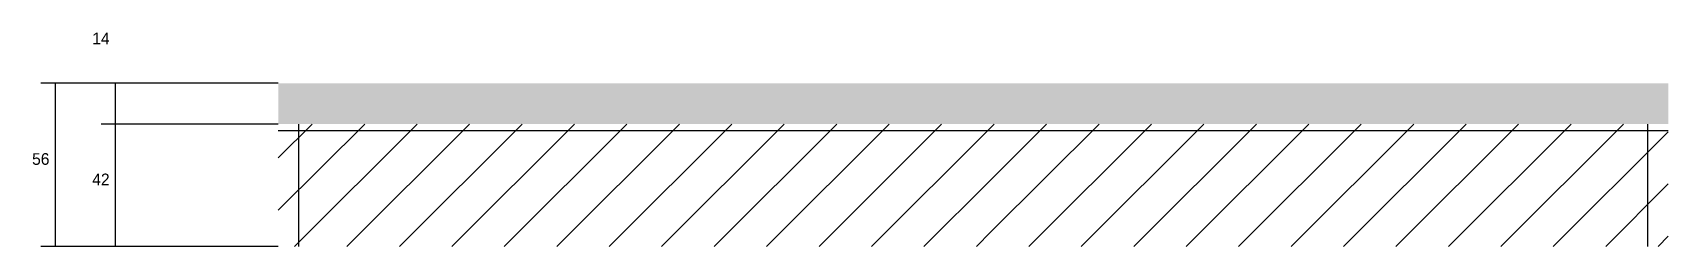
# Model space of a CAD drawing. Header units: metres. Extents: x 3629 to 6273, y -3312 to -2117.
# Drawn here: x 5255 to 5815, y -3312 to -3239 of the extents above; entities that cross this region are included whole.
import ezdxf

# ---------------------------------------------------------------- set-up
doc = ezdxf.new("R2010")
doc.units = ezdxf.units.M
for name, color, linetype in [('COTA', 241, 'Continuous'), ('Hachura', 253, 'Continuous'), ('SARR_2.2x7', 40, 'Continuous')]:
    doc.layers.add(name, color=color, linetype=linetype)

msp = doc.modelspace()

# ---------------------------------------------------------------- texts
at = {"layer": 'COTA'}
for s, p in [('14', (5275.3, -3243)), ('56', (5254.7, -3284.4)), ('42', (5275.3, -3291.4))]:
    msp.add_text(s, height=4, dxfattribs=at).set_placement(p)

# ---------------------------------------------------------------- hatches: boundary and pattern name
at = {"layer": 'COTA'}
h = msp.add_hatch(dxfattribs=at)
h.set_pattern_fill('AR-CONC', scale=0.03)
h.paths.add_polyline_path([(5339, -3256.4), (5339, -3270.4), (5815, -3270.4), (5815, -3256.4)])
at = {"layer": 'Hachura'}
h = msp.add_hatch(dxfattribs=at)
h.set_pattern_fill('ANSI31', scale=4)
h.paths.add_polyline_path([(5583, -3270.4), (5339, -3270.4), (5339, -3312.4), (5583, -3312.4)])
h = msp.add_hatch(dxfattribs=at)
h.set_pattern_fill('ANSI31', scale=4)
h.paths.add_polyline_path([(5815, -3270.4), (5583, -3270.4), (5583, -3312.4), (5815, -3312.4)])

# ---------------------------------------------------------------- linework, layer by layer
at = {"layer": 'COTA'}
for p, q in [((5339, -3256.4), (5257.7, -3256.4)), ((5262.7, -3312.4), (5262.7, -3256.4)), ((5339, -3256.4), (5278.3, -3256.4)), ((5283.3, -3270.4), (5283.3, -3256.4)), ((5339, -3270.4), (5278.3, -3270.4)), ((5339, -3270.4), (5278.3, -3270.4)), ((5283.3, -3312.4), (5283.3, -3270.4)), ((5339, -3312.4), (5257.7, -3312.4)), ((5339, -3312.4), (5278.3, -3312.4))]:
    msp.add_line(p, q, dxfattribs=at)
at = {"layer": 'SARR_2.2x7'}
for p, q in [((5346, -3312.4), (5346, -3270.4)), ((5808, -3312.4), (5808, -3270.4)), ((5339, -3272.6), (5583, -3272.6)), ((5583, -3272.6), (5815, -3272.6))]:
    msp.add_line(p, q, dxfattribs=at)

msp.set_redraw_order([(e.dxf.handle, doc.entitydb.next_handle()) for e in msp.query("TEXT MTEXT ATTDEF DIMENSION ARC_DIMENSION")])  # texts and dimensions are drawn at this point

doc.saveas('drawing.dxf')
